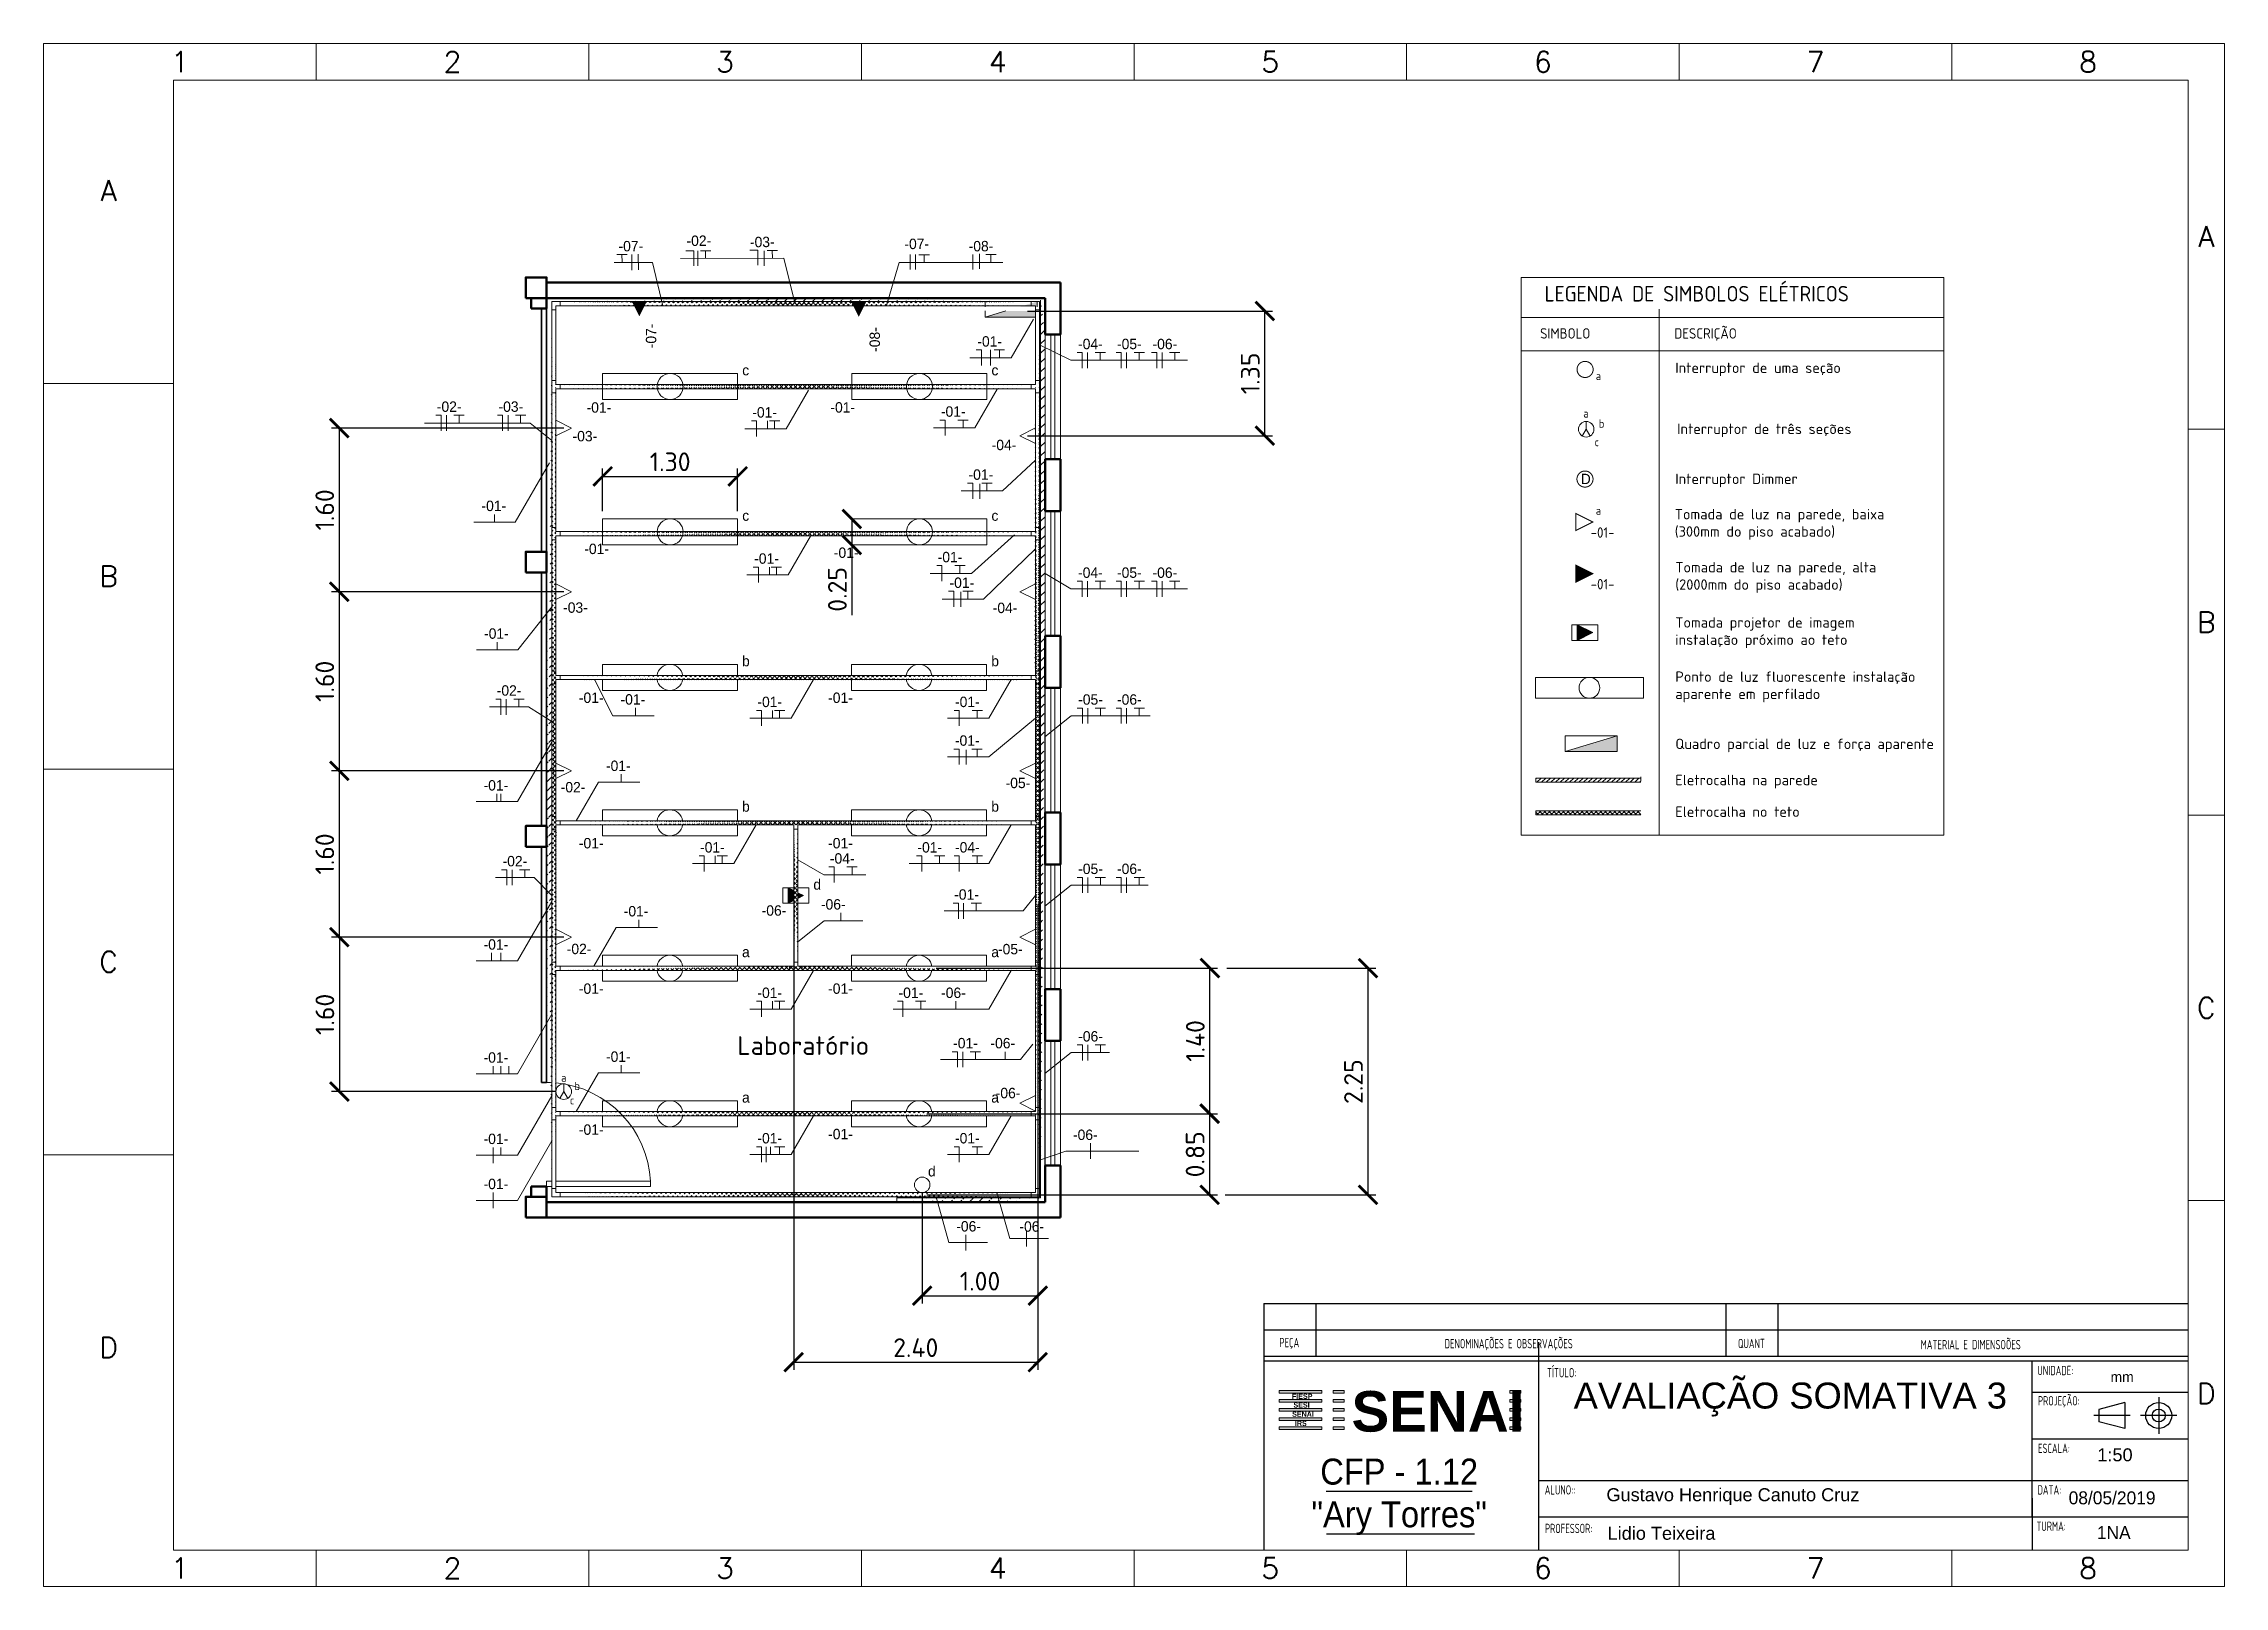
# Model space of a CAD drawing. Header units: metres. Extents: x 27.1 to 72, y 1.1 to 15.9.
# Drawn here: x 51.02 to 72.02, y 1.07 to 15.92 of the extents above; entities that cross this region are included whole.
import ezdxf
from ezdxf.enums import TextEntityAlignment as Align

# ---------------------------------------------------------------- set-up
doc = ezdxf.new("R2010")
doc.units = ezdxf.units.M
doc.header["$LTSCALE"] = 0.5
doc.header["$PDMODE"] = 34
doc.linetypes.add('CENTER', pattern=[2.71, 2.2, -0.22, 0.07, -0.22])
for name, color, linetype in [('018', 4, 'Continuous'), ('025', 3, 'Continuous'), ('050', 7, 'Continuous'), ('LCENTRO', 1, 'CENTER')]:
    doc.layers.add(name, color=color, linetype=linetype)
for name, color, linetype, lineweight in [('018_Cotas', 1, 'Continuous', 18), ('018_Eletrocalha', 94, 'Continuous', 18), ('018_Portas_e_Janelas', 244, 'Continuous', 18), ('018_Simbologia', 3, 'Continuous', 18), ('035_Divisória', 5, 'Continuous', 35), ('035_Textos', 5, 'Continuous', 35), ('050_Alvenaria', 7, 'Continuous', 50), ('Cota', 3, 'Continuous', 13), ('Legenda', 1, 'Continuous', 18), ('Texto', 40, 'Continuous', 18)]:
    doc.layers.add(name, color=color, linetype=linetype, lineweight=lineweight)
doc.styles.add('ARIAL-VARIAVEL', font='arial.ttf', dxfattribs={"height": 10})
doc.styles.add('DT', font='isocpeur.ttf')
doc.styles.add('ISO-CP--18', font='isocp.shx', dxfattribs={"width": 0.75, "height": 1.8})
doc.styles.add('N_CIRCUITO', font='isocp.shx', dxfattribs={"height": 0.125})
doc.styles.add('ROMANS', font='romans', dxfattribs={"height": 2.5})
doc.dimstyles.new('DTA', dxfattribs={"dimscale": 0, "dimtxt": 0.18, "dimasz": 0.18, "dimexe": 0.075, "dimexo": 0.075, "dimgap": 0.05, "dimtad": 1, "dimzin": 1, "dimdsep": 46, "dimtxsty": 'DT', "dimblk": 'ARCHTICK', "dimcen": 0, "dimadec": 0, "dimazin": 0, "dimtm": 1e-09, "dimtfac": 0.7, "dimtmove": 0, "dimatfit": 3, "dimldrblk": 'ARCHTICK', "dimfxl": 1, "dimtolj": 1, "dimarcsym": 0})
pattern_1 = [(0, (50.212, 2.841), (0, 6.985), [5.08, -1.905]), (90, (50.212, 2.841), (-6.985, 4e-16), [5.08, -1.905])]

msp = doc.modelspace()

# ---------------------------------------------------------------- texts
at = {"layer": '018', "color": 7, "style": 'ISO-CP--18', "width": 0.75}
for s, p in [('PEÇA', (63.018, 3.406)), ('DENOMINAÇÕES E OBSERVAÇÕES', (65.13, 3.406)), ('QUANT', (67.468, 3.406)), ('MATERIAL E DIMENSOÕES', (69.58, 3.406)), ('TÍTULO:', (65.641, 3.14)), ('UNIDADE:', (70.395, 3.146)), ('PROJEÇÃO:', (70.428, 2.856)), ('ESCALA:', (70.381, 2.397)), ('ALUNO::', (65.625, 1.997)), ('DATA:', (70.337, 1.997)), ('TURMA:', (70.354, 1.647)), ('PROFESSOR:', (65.708, 1.626))]:
    msp.add_text(s, height=0.09, dxfattribs=at).set_placement(p, align=Align.MIDDLE)
at = {"layer": '018_Simbologia', "style": 'N_CIRCUITO'}
for s, height, p in [('LEGENDA DE SIMBOLOS ELÉTRICOS', 0.15, (66.941, 13.511)), ('SIMBOLO', 0.1, (65.675, 13.129)), ('DESCRIÇÃO', 0.1, (67.026, 13.129)), ('a', 0.08, (65.995, 12.719)), ('a', 0.08, (65.874, 12.359)), ('b', 0.08, (66.025, 12.261)), ('c', 0.08, (65.979, 12.083)), ('a', 0.08, (65.995, 11.423)), ('-01-', 0.1, (66.035, 11.212)), ('-01-', 0.1, (66.035, 10.715)), ('a', 0.08, (56.031, 5.966)), ('b', 0.08, (56.161, 5.885)), ('c', 0.08, (56.111, 5.748))]:
    msp.add_text(s, height=height, dxfattribs=at).set_placement(p, align=Align.MIDDLE_CENTER)
at = {"layer": '018_Simbologia'}
msp.add_text('D', height=0.1, dxfattribs=at).set_placement((65.873, 11.728), align=Align.MIDDLE_CENTER)
at = {"layer": '018_Simbologia', "char_height": 0.1, "attachment_point": 1}
for s, insert, rotation in [('-02-', (57.213, 14.07), 0.4902), ('-07-', (56.558, 14.018), 0.4902), ('-03-', (57.824, 14.058), 0.4902), ('-07-', (59.311, 14.04), 0.4902), ('-08-', (59.93, 14.018), 0.4902), ('-07-', (56.822, 12.986), 90), ('-08-', (58.976, 12.951), 90)]:
    msp.add_mtext_dynamic_manual_height_columns(s, width=0.31923, gutter_width=1, heights=[0], dxfattribs=dict(at, insert=insert, rotation=rotation))
for s, insert in [('-01-', (60.014, 13.102)), ('-04-', (60.984, 13.077)), ('-05-', (61.359, 13.077)), ('-06-', (61.701, 13.077)), ('c', (57.75, 12.825)), ('c', (60.15, 12.825)), ('-02-', (54.809, 12.474)), ('-03-', (55.403, 12.474)), ('-01-', (56.251, 12.466)), ('-01-', (57.847, 12.419)), ('-01-', (58.599, 12.467)), ('-01-', (59.663, 12.427)), ('-03-', (56.116, 12.19)), ('-04-', (60.152, 12.105)), ('-01-', (59.929, 11.82)), ('-01-', (55.239, 11.519)), ('c', (57.75, 11.425)), ('c', (60.15, 11.425)), ('-01-', (56.229, 11.105)), ('-01-', (57.865, 11.012)), ('-01-', (58.632, 11.068)), ('-01-', (59.632, 11.026)), ('-01-', (59.746, 10.779)), ('-04-', (60.984, 10.876)), ('-05-', (61.359, 10.876)), ('-06-', (61.701, 10.876)), ('-03-', (56.025, 10.54)), ('-04-', (60.162, 10.537)), ('-01-', (55.264, 10.29)), ('b', (57.748, 10.025)), ('b', (60.148, 10.025)), ('-02-', (55.386, 9.742)), ('-01-', (56.177, 9.672)), ('-01-', (58.577, 9.672)), ('-01-', (56.578, 9.656)), ('-01-', (57.896, 9.632)), ('-01-', (59.799, 9.632)), ('-05-', (60.985, 9.655)), ('-06-', (61.359, 9.655)), ('-01-', (59.798, 9.26)), ('-01-', (55.259, 8.829)), ('-01-', (56.438, 9.017)), ('-05-', (60.286, 8.852)), ('-02-', (56.002, 8.811)), ('b', (57.748, 8.625)), ('b', (60.148, 8.625)), ('-01-', (56.177, 8.272)), ('-01-', (57.344, 8.232)), ('-01-', (58.577, 8.272)), ('-01-', (59.437, 8.232)), ('-04-', (59.799, 8.232)), ('-02-', (55.442, 8.099)), ('-04-', (58.594, 8.125)), ('-05-', (60.985, 8.025)), ('-06-', (61.359, 8.025)), ('d', (58.435, 7.875)), ('-01-', (59.791, 7.778)), ('-01-', (56.609, 7.617)), ('-06-', (57.937, 7.624)), ('-06-', (58.508, 7.683)), ('-01-', (55.259, 7.297)), ('-02-', (56.06, 7.254)), ('a', (57.748, 7.225)), ('a', (60.148, 7.225)), ('-05-', (60.213, 7.252)), ('-01-', (56.177, 6.872)), ('-01-', (57.896, 6.832)), ('-01-', (58.577, 6.872)), ('-01-', (59.255, 6.832)), ('-06-', (59.665, 6.832)), ('-01-', (59.781, 6.347)), ('-06-', (60.14, 6.347)), ('-06-', (60.985, 6.413)), ('-01-', (55.259, 6.209)), ('-01-', (56.438, 6.217)), ('a', (57.748, 5.825)), ('a', (60.148, 5.825)), ('-06-', (60.191, 5.867)), ('-01-', (56.177, 5.515)), ('-01-', (58.577, 5.472)), ('-06-', (60.935, 5.465)), ('-01-', (55.259, 5.426)), ('-01-', (57.896, 5.432)), ('-01-', (59.799, 5.432)), ('d', (59.539, 5.114)), ('-01-', (55.259, 4.992)), ('-06-', (59.811, 4.584)), ('-06-', (60.419, 4.582))]:
    msp.add_mtext_dynamic_manual_height_columns(s, width=0.31923, gutter_width=1, heights=[0], dxfattribs=dict(at, insert=insert))
at = {"layer": '018_Simbologia', "char_height": 0.1, "attachment_point": 1, "style": 'DT'}
for s, width, insert in [('Interruptor de uma seção', 2.47495, (66.735, 12.848)), ('Interruptor de três seções', 2.47495, (66.753, 12.26)), ('Interruptor Dimmer', 2.47495, (66.735, 11.779)), ('Tomada de luz na parede, baixa (300mm do piso acabado)', 2.47495, (66.73, 11.439)), ('Tomada de luz na parede, alta\\P(2000mm do piso acabado)', 2.47495, (66.735, 10.928)), ('Tomada projetor de imagem\\Pinstalação próximo ao teto', 2.47495, (66.735, 10.397)), ('Ponto de luz fluorescente instalação\\Paparente em perfilado', 2.47495, (66.735, 9.875)), ('Quadro parcial de luz e força aparente ', 2.47495, (66.735, 9.228)), ('Eletrocalha na parede ', 2.44989, (66.735, 8.88)), ('Eletrocalha no teto ', 2.47495, (66.735, 8.575))]:
    msp.add_mtext_dynamic_manual_height_columns(s, width=width, gutter_width=0.9, heights=[0], dxfattribs=dict(at, insert=insert))
at = {"layer": '025', "color": 7, "style": 'ARIAL-VARIAVEL', "width": 0.9}
for s, p in [('CFP - 1.12', (64.076, 2.298)), ('"Ary Torres"', (64.076, 1.887))]:
    msp.add_text(s, height=0.25, dxfattribs=at).set_placement(p, align=Align.TOP_CENTER)
at = {"layer": '035_Textos', "insert": (57.702, 6.364), "char_height": 0.18, "attachment_point": 1, "style": 'DT'}
msp.add_mtext_dynamic_manual_height_columns('Laboratório', width=3.58845, gutter_width=0.9, heights=[0], dxfattribs=at)
at = {"layer": 'Cota', "color": 7, "insert": (63.617, 2.948), "char_height": 0.39, "attachment_point": 1}
msp.add_mtext_dynamic_manual_height_columns('{\\fArial|b1|i0|c0|p34;SENAI}', width=2.84575, gutter_width=0.625, heights=[0], dxfattribs=at)
at = {"layer": 'Cota', "color": 7, "insert": (71.038, 3.084), "char_height": 0.1, "attachment_point": 5}
msp.add_mtext('mm', dxfattribs=at)
at = {"layer": 'Cota', "color": 7, "char_height": 0.05, "width": 0.64874, "attachment_point": 1}
for s, insert in [('{\\fTechnicBold|b1|i0|c2|p2;FIESP}', (63.043, 2.923)), ('{\\fTechnicBold|b1|i0|c2|p2;SENAI}', (63.045, 2.751)), ('{\\fTechnicBold|b1|i0|c2|p2;SESI}', (63.058, 2.839)), ('{\\fTechnicBold|b1|i0|c2|p2;IRS}', (63.072, 2.662))]:
    msp.add_mtext(s, dxfattribs=dict(at, insert=insert))
at = {"layer": 'Legenda', "color": 7, "style": 'ROMANS'}
for s, p in [('1', (52.335, 15.743)), ('3', (57.585, 15.743)), ('4', (60.21, 15.743)), ('6', (65.46, 15.743)), ('7', (68.085, 15.743)), ('8', (70.71, 15.743)), ('A', (51.648, 14.504)), ('A', (71.848, 14.062)), ('B', (51.648, 10.792)), ('B', (71.848, 10.349)), ('C', (51.648, 7.079)), ('C', (71.848, 6.637)), ('D', (51.648, 3.367)), ('D', (71.848, 2.924)), ('1', (52.335, 1.243)), ('3', (57.585, 1.243)), ('4', (60.21, 1.243)), ('6', (65.46, 1.243)), ('7', (68.085, 1.243)), ('8', (70.71, 1.243))]:
    msp.add_text(s, height=0.2, dxfattribs=at).set_placement(p, align=Align.MIDDLE_CENTER)
at = {"layer": 'Texto', "color": 7, "style": 'ROMANS'}
for s, p in [('2', (54.96, 15.743)), ('5', (62.835, 15.743)), ('2', (54.96, 1.243)), ('5', (62.835, 1.243))]:
    msp.add_text(s, height=0.2, dxfattribs=at).set_placement(p, align=Align.MIDDLE_CENTER)
at = {"layer": 'Texto', "attachment_point": 1}
for s, width, insert, char_height in [('\\pxqc;{\\fArial|b0|i0|c0|p34;AVALIAÇÃO SOMATIVA 3}', 4.53188, (65.577, 3.03), 0.25), ('{\\fArial|b0|i0|c0|p34;1:50}', 0.37127, (70.799, 2.397), 0.125), ('{\\fArial|b0|i0|c0|p34;Gustavo Henrique Canuto Cruz}', 4.08969, (66.072, 2.013), 0.125), ('08/05/2019', 0.32777, (70.523, 1.983), 0.125), ('\\pxql;{\\fArial|b0|i0|c0|p34;Lidio Teixeira}', 4.08969, (66.083, 1.642), 0.125), ('1NA', 0.32777, (70.795, 1.648), 0.125)]:
    msp.add_mtext_dynamic_manual_height_columns(s, width=width, gutter_width=0.625, heights=[0], dxfattribs=dict(at, insert=insert, char_height=char_height))

# ---------------------------------------------------------------- blocks, each defined once
blk = doc.blocks.new('_ArchTick')
at = {"color": 0, "linetype": 'ByBlock', "const_width": 0.15}
blk.add_lwpolyline([(-0.5, -0.5), (0.5, 0.5)], dxfattribs=at)
blk = doc.blocks.new('*D18')
at = {"layer": '018_Cotas', "color": 0, "lineweight": -2, "transparency": 16777216}
for p, q in [((56.031, 12.218), (53.795, 12.218)), ((53.87, 12.218), (53.87, 10.643)), ((56.031, 10.643), (53.795, 10.643))]:
    blk.add_line(p, q, dxfattribs=at)
at = {"layer": 'Defpoints', "color": 0, "transparency": 16777216}
for p in [(56.106, 12.218), (53.87, 10.643), (56.106, 10.643)]:
    blk.add_point(p, dxfattribs=at)
at = {"layer": '018_Cotas', "color": 0, "lineweight": -2, "transparency": 16777216, "xscale": 0.18, "yscale": 0.18, "zscale": 0.18}
for p, rotation in [((53.87, 12.218), 90), ((53.87, 10.643), 270)]:
    blk.add_blockref('_ArchTick', p, dxfattribs=dict(at, rotation=rotation))
at = {"layer": '018_Cotas', "color": 0, "transparency": 16777216, "insert": (53.73, 11.43), "char_height": 0.18, "attachment_point": 5, "rotation": 90, "style": 'DT'}
blk.add_mtext('\\A1;1.60', dxfattribs=at)
blk = doc.blocks.new('*D19')
at = {"layer": '018_Cotas', "color": 0, "lineweight": -2, "transparency": 16777216}
for p, q in [((56.031, 10.643), (53.795, 10.643)), ((53.87, 10.643), (53.87, 8.918)), ((56.031, 8.918), (53.795, 8.918))]:
    blk.add_line(p, q, dxfattribs=at)
at = {"layer": 'Defpoints', "color": 0, "transparency": 16777216}
for p in [(56.106, 10.643), (53.87, 8.918), (56.106, 8.918)]:
    blk.add_point(p, dxfattribs=at)
at = {"layer": '018_Cotas', "color": 0, "lineweight": -2, "transparency": 16777216, "xscale": 0.18, "yscale": 0.18, "zscale": 0.18}
for p, rotation in [((53.87, 10.643), 90), ((53.87, 8.918), 270)]:
    blk.add_blockref('_ArchTick', p, dxfattribs=dict(at, rotation=rotation))
at = {"layer": '018_Cotas', "color": 0, "transparency": 16777216, "insert": (53.73, 9.78), "char_height": 0.18, "attachment_point": 5, "rotation": 90, "style": 'DT'}
blk.add_mtext('\\A1;1.60', dxfattribs=at)
blk = doc.blocks.new('*D20')
at = {"layer": '018_Cotas', "color": 0, "lineweight": -2, "transparency": 16777216}
for p, q in [((56.031, 8.918), (53.795, 8.918)), ((53.87, 8.918), (53.87, 7.318)), ((56.031, 7.318), (53.795, 7.318))]:
    blk.add_line(p, q, dxfattribs=at)
at = {"layer": 'Defpoints', "color": 0, "transparency": 16777216}
for p in [(56.106, 8.918), (53.87, 7.318), (56.106, 7.318)]:
    blk.add_point(p, dxfattribs=at)
at = {"layer": '018_Cotas', "color": 0, "lineweight": -2, "transparency": 16777216, "xscale": 0.18, "yscale": 0.18, "zscale": 0.18}
for p, rotation in [((53.87, 8.918), 90), ((53.87, 7.318), 270)]:
    blk.add_blockref('_ArchTick', p, dxfattribs=dict(at, rotation=rotation))
at = {"layer": '018_Cotas', "color": 0, "transparency": 16777216, "insert": (53.73, 8.118), "char_height": 0.18, "attachment_point": 5, "rotation": 90, "style": 'DT'}
blk.add_mtext('\\A1;1.60', dxfattribs=at)
blk = doc.blocks.new('*D21')
at = {"layer": '018_Cotas', "color": 0, "lineweight": -2, "transparency": 16777216}
for p, q in [((56.031, 7.318), (53.796, 7.318)), ((53.871, 7.318), (53.871, 5.831)), ((55.956, 5.831), (53.796, 5.831))]:
    blk.add_line(p, q, dxfattribs=at)
at = {"layer": 'Defpoints', "color": 0, "transparency": 16777216}
for p in [(56.106, 7.318), (53.871, 5.831), (56.031, 5.831)]:
    blk.add_point(p, dxfattribs=at)
at = {"layer": '018_Cotas', "color": 0, "lineweight": -2, "transparency": 16777216, "xscale": 0.18, "yscale": 0.18, "zscale": 0.18}
for p, rotation in [((53.871, 7.318), 90), ((53.871, 5.831), 270)]:
    blk.add_blockref('_ArchTick', p, dxfattribs=dict(at, rotation=rotation))
at = {"layer": '018_Cotas', "color": 0, "transparency": 16777216, "insert": (53.731, 6.574), "char_height": 0.18, "attachment_point": 5, "rotation": 90, "style": 'DT'}
blk.add_mtext('\\A1;1.60', dxfattribs=at)
blk = doc.blocks.new('*D22')
at = {"layer": '018_Cotas', "color": 0, "lineweight": -2, "transparency": 16777216}
for p, q in [((59.528, 5.618), (62.326, 5.618)), ((62.251, 5.618), (62.251, 4.837)), ((59.528, 4.837), (62.326, 4.837))]:
    blk.add_line(p, q, dxfattribs=at)
at = {"layer": 'Defpoints', "color": 0, "transparency": 16777216}
for p in [(59.453, 5.618), (59.453, 4.837), (62.251, 4.837)]:
    blk.add_point(p, dxfattribs=at)
at = {"layer": '018_Cotas', "color": 0, "lineweight": -2, "transparency": 16777216, "xscale": 0.18, "yscale": 0.18, "zscale": 0.18}
for p, rotation in [((62.251, 5.618), 90), ((62.251, 4.837), 270)]:
    blk.add_blockref('_ArchTick', p, dxfattribs=dict(at, rotation=rotation))
at = {"layer": '018_Cotas', "color": 0, "transparency": 16777216, "insert": (62.111, 5.227), "char_height": 0.18, "attachment_point": 5, "rotation": 90, "style": 'DT'}
blk.add_mtext('\\A1;0.85', dxfattribs=at)
blk = doc.blocks.new('*D23')
at = {"layer": '018_Cotas', "color": 0, "lineweight": -2, "transparency": 16777216}
for p, q in [((62.416, 7.018), (63.851, 7.018)), ((63.776, 4.837), (63.776, 7.018)), ((62.401, 4.837), (63.851, 4.837))]:
    blk.add_line(p, q, dxfattribs=at)
at = {"layer": 'Defpoints', "color": 0, "transparency": 16777216}
for p in [(62.341, 7.018), (63.776, 7.018), (62.326, 4.837)]:
    blk.add_point(p, dxfattribs=at)
at = {"layer": '018_Cotas', "color": 0, "lineweight": -2, "transparency": 16777216, "xscale": 0.18, "yscale": 0.18, "zscale": 0.18}
for p, rotation in [((63.776, 7.018), 90), ((63.776, 4.837), 270)]:
    blk.add_blockref('_ArchTick', p, dxfattribs=dict(at, rotation=rotation))
at = {"layer": '018_Cotas', "color": 0, "transparency": 16777216, "insert": (63.636, 5.927), "char_height": 0.18, "attachment_point": 5, "rotation": 90, "style": 'DT'}
blk.add_mtext('\\A1;2.25', dxfattribs=at)
blk = doc.blocks.new('*D24')
at = {"layer": '018_Cotas', "color": 0, "lineweight": -2, "transparency": 16777216}
for p, q in [((58.246, 7.663), (58.246, 3.151)), ((60.596, 7.633), (60.596, 3.151)), ((58.246, 3.226), (60.596, 3.226))]:
    blk.add_line(p, q, dxfattribs=at)
at = {"layer": 'Defpoints', "color": 0, "transparency": 16777216}
for p in [(58.246, 7.738), (60.596, 7.708), (60.596, 3.226)]:
    blk.add_point(p, dxfattribs=at)
at = {"layer": '018_Cotas', "color": 0, "lineweight": -2, "transparency": 16777216, "xscale": 0.18, "yscale": 0.18, "zscale": 0.18, "rotation": 180}
blk.add_blockref('_ArchTick', (58.246, 3.226), dxfattribs=at)
at = {"layer": '018_Cotas', "color": 0, "lineweight": -2, "transparency": 16777216, "xscale": 0.18, "yscale": 0.18, "zscale": 0.18}
blk.add_blockref('_ArchTick', (60.596, 3.226), dxfattribs=at)
at = {"layer": '018_Cotas', "color": 0, "transparency": 16777216, "insert": (59.421, 3.366), "char_height": 0.18, "attachment_point": 5, "style": 'DT'}
blk.add_mtext('\\A1;2.40', dxfattribs=at)
blk = doc.blocks.new('*D25')
at = {"layer": '018_Cotas', "color": 0, "lineweight": -2, "transparency": 16777216}
for p, q in [((59.483, 4.858), (59.483, 3.791)), ((60.596, 4.858), (60.596, 3.791)), ((59.483, 3.866), (60.596, 3.866))]:
    blk.add_line(p, q, dxfattribs=at)
at = {"layer": 'Defpoints', "color": 0, "transparency": 16777216}
for p in [(59.483, 4.933), (60.596, 4.933), (60.596, 3.866)]:
    blk.add_point(p, dxfattribs=at)
at = {"layer": '018_Cotas', "color": 0, "lineweight": -2, "transparency": 16777216, "xscale": 0.18, "yscale": 0.18, "zscale": 0.18, "rotation": 180}
blk.add_blockref('_ArchTick', (59.483, 3.866), dxfattribs=at)
at = {"layer": '018_Cotas', "color": 0, "lineweight": -2, "transparency": 16777216, "xscale": 0.18, "yscale": 0.18, "zscale": 0.18}
blk.add_blockref('_ArchTick', (60.596, 3.866), dxfattribs=at)
at = {"layer": '018_Cotas', "color": 0, "transparency": 16777216, "insert": (60.04, 4.006), "char_height": 0.18, "attachment_point": 5, "style": 'DT'}
blk.add_mtext('\\A1;1.00', dxfattribs=at)
blk = doc.blocks.new('*D26')
at = {"layer": '018_Cotas', "color": 0, "lineweight": -2, "transparency": 16777216}
for p, q in [((59.618, 7.019), (62.328, 7.019)), ((62.253, 5.618), (62.253, 7.019)), ((61.002, 5.618), (62.328, 5.618))]:
    blk.add_line(p, q, dxfattribs=at)
at = {"layer": 'Defpoints', "color": 0, "transparency": 16777216}
for p in [(59.543, 7.019), (62.253, 7.019), (60.927, 5.618)]:
    blk.add_point(p, dxfattribs=at)
at = {"layer": '018_Cotas', "color": 0, "lineweight": -2, "transparency": 16777216, "xscale": 0.18, "yscale": 0.18, "zscale": 0.18}
for p, rotation in [((62.253, 7.019), 90), ((62.253, 5.618), 270)]:
    blk.add_blockref('_ArchTick', p, dxfattribs=dict(at, rotation=rotation))
at = {"layer": '018_Cotas', "color": 0, "transparency": 16777216, "insert": (62.113, 6.318), "char_height": 0.18, "attachment_point": 5, "rotation": 90, "style": 'DT'}
blk.add_mtext('\\A1;1.40', dxfattribs=at)
blk = doc.blocks.new('*D27')
at = {"layer": '018_Cotas', "color": 0, "lineweight": -2, "transparency": 16777216}
for p, q in [((60.498, 13.344), (62.857, 13.344)), ((62.782, 12.144), (62.782, 13.344)), ((60.498, 12.144), (62.857, 12.144))]:
    blk.add_line(p, q, dxfattribs=at)
at = {"layer": 'Defpoints', "color": 0, "transparency": 16777216}
for p in [(60.423, 13.344), (62.782, 13.344), (60.423, 12.144)]:
    blk.add_point(p, dxfattribs=at)
at = {"layer": '018_Cotas', "color": 0, "lineweight": -2, "transparency": 16777216, "xscale": 0.18, "yscale": 0.18, "zscale": 0.18}
for p, rotation in [((62.782, 13.344), 90), ((62.782, 12.144), 270)]:
    blk.add_blockref('_ArchTick', p, dxfattribs=dict(at, rotation=rotation))
at = {"layer": '018_Cotas', "color": 0, "transparency": 16777216, "insert": (62.642, 12.744), "char_height": 0.18, "attachment_point": 5, "rotation": 90, "style": 'DT'}
blk.add_mtext('\\A1;1.35', dxfattribs=at)
blk = doc.blocks.new('*D28')
at = {"layer": '018_Cotas', "color": 0, "lineweight": -2, "transparency": 16777216}
for p, q in [((56.406, 11.418), (56.406, 11.828)), ((57.706, 11.418), (57.706, 11.828)), ((56.406, 11.753), (57.706, 11.753))]:
    blk.add_line(p, q, dxfattribs=at)
at = {"layer": 'Defpoints', "color": 0, "transparency": 16777216}
for p in [(57.706, 11.753), (56.406, 11.343), (57.706, 11.343)]:
    blk.add_point(p, dxfattribs=at)
at = {"layer": '018_Cotas', "color": 0, "lineweight": -2, "transparency": 16777216, "xscale": 0.18, "yscale": 0.18, "zscale": 0.18, "rotation": 180}
blk.add_blockref('_ArchTick', (56.406, 11.753), dxfattribs=at)
at = {"layer": '018_Cotas', "color": 0, "lineweight": -2, "transparency": 16777216, "xscale": 0.18, "yscale": 0.18, "zscale": 0.18}
blk.add_blockref('_ArchTick', (57.706, 11.753), dxfattribs=at)
at = {"layer": '018_Cotas', "color": 0, "transparency": 16777216, "insert": (57.056, 11.893), "char_height": 0.18, "attachment_point": 5, "style": 'DT'}
blk.add_mtext('\\A1;1.30', dxfattribs=at)
blk = doc.blocks.new('*D29')
at = {"layer": '018_Cotas', "color": 0, "lineweight": -2, "transparency": 16777216}
for p, q in [((58.806, 11.343), (58.806, 11.093)), ((58.806, 11.093), (58.806, 10.417))]:
    blk.add_line(p, q, dxfattribs=at)
at = {"layer": 'Defpoints', "color": 0, "transparency": 16777216}
for p in [(58.806, 11.343), (58.806, 11.093), (58.806, 11.093)]:
    blk.add_point(p, dxfattribs=at)
at = {"layer": '018_Cotas', "color": 0, "lineweight": -2, "transparency": 16777216, "xscale": 0.18, "yscale": 0.18, "zscale": 0.18}
for p, rotation in [((58.806, 11.343), 90), ((58.806, 11.093), 270)]:
    blk.add_blockref('_ArchTick', p, dxfattribs=dict(at, rotation=rotation))
at = {"layer": '018_Cotas', "color": 0, "transparency": 16777216, "insert": (58.666, 10.665), "char_height": 0.18, "attachment_point": 5, "rotation": 90, "style": 'DT'}
blk.add_mtext('\\A1;0.25', dxfattribs=at)

# ---------------------------------------------------------------- dimensions: what is measured, and where the dimension line sits
at = {"layer": '018_Cotas'}
for base, p1, p2, text, picture, middle in [((62.782, 13.344), (60.423, 12.144), (60.423, 13.344), '1.35', '*D27', (62.642, 12.744)), ((53.87, 10.643), (56.106, 12.218), (56.106, 10.643), '1.60', '*D18', (53.73, 11.43)), ((53.87, 8.918), (56.106, 10.643), (56.106, 8.918), '1.60', '*D19', (53.73, 9.78)), ((53.871, 5.831), (56.106, 7.318), (56.031, 5.831), '1.60', '*D21', (53.731, 6.574)), ((63.776, 7.018), (62.326, 4.837), (62.341, 7.018), '2.25', '*D23', (63.636, 5.927)), ((62.251, 4.837), (59.453, 5.618), (59.453, 4.837), '0.85', '*D22', (62.111, 5.227))]:
    dim = msp.add_linear_dim(base=base, p1=p1, p2=p2, angle=90, text=text, dimstyle='DTA', override={"dimscale": 1}, dxfattribs=at)
    dim.commit()
    dim.dimension.update_dxf_attribs({"geometry": picture, "text_midpoint": middle})
dim = msp.add_linear_dim(base=(57.706, 11.753), p1=(56.406, 11.343), p2=(57.706, 11.343), dimstyle='DTA', override={"dimscale": 1}, dxfattribs=at)
dim.commit()
dim.dimension.update_dxf_attribs({"geometry": '*D28', "text_midpoint": (57.056, 11.893)})
for base, p1, p2, picture, middle in [((58.806, 11.093), (58.806, 11.343), (58.806, 11.093), '*D29', (58.666, 10.665)), ((53.87, 7.318), (56.106, 8.918), (56.106, 7.318), '*D20', (53.73, 8.118)), ((62.253, 7.019), (60.927, 5.618), (59.543, 7.019), '*D26', (62.113, 6.318))]:
    dim = msp.add_linear_dim(base=base, p1=p1, p2=p2, angle=90, dimstyle='DTA', override={"dimscale": 1}, dxfattribs=at)
    dim.commit()
    dim.dimension.update_dxf_attribs({"geometry": picture, "text_midpoint": middle})
for base, p1, p2, text, picture, middle in [((60.596, 3.226), (58.246, 7.738), (60.596, 7.708), '2.40', '*D24', (59.421, 3.366)), ((60.596, 3.866), (59.483, 4.933), (60.596, 4.933), '1.00', '*D25', (60.04, 4.006))]:
    dim = msp.add_linear_dim(base=base, p1=p1, p2=p2, text=text, dimstyle='DTA', override={"dimscale": 1}, dxfattribs=at)
    dim.commit()
    dim.dimension.update_dxf_attribs({"geometry": picture, "text_midpoint": middle})

# ---------------------------------------------------------------- hatches: boundary and pattern name
at = {"layer": '018_Cotas'}
h = msp.add_hatch(dxfattribs=at)
h.set_pattern_fill('ANSI31', color=3, scale=0.02)
edge = h.paths.add_edge_path()
edge.add_line((55.916, 13.435), (60.589, 13.435))
edge.add_line((55.866, 13.468), (60.666, 13.468))
h = msp.add_hatch(dxfattribs=at)
h.set_pattern_fill('ANSI31', color=3, scale=0.02)
edge = h.paths.add_edge_path()
edge.add_line((60.623, 13.45), (60.623, 4.808))
edge.add_line((60.663, 10.168), (60.663, 4.768))
edge.add_line((60.666, 11.418), (60.666, 10.218))
edge.add_line((60.666, 13.118), (60.666, 11.918))
edge.add_line((60.666, 13.468), (60.666, 13.118))
h = msp.add_hatch(dxfattribs=at)
h.set_pattern_fill('ANSI31', color=3, scale=0.02)
edge = h.paths.add_edge_path()
edge.add_line((55.866, 13.368), (55.866, 11.028))
edge.add_line((55.916, 4.818), (55.916, 13.355))
edge.add_line((55.866, 5.918), (55.866, 10.168))
h = msp.add_hatch(dxfattribs=at)
h.set_pattern_fill('ANSI37', color=3, scale=0.01)
h.set_pattern_definition([(45, (0, 0.027033), (-0.02245064, 0.02245064), []), (135, (0, 0.027033), (-0.02245064, -0.02245064), [])])
edge = h.paths.add_edge_path()
edge.add_line((55.916, 4.898), (55.916, 13.382))
edge.add_line((55.956, 4.898), (55.956, 5.534))
edge.add_line((55.956, 5.706), (55.956, 6.958))
edge.add_line((55.956, 7.105), (55.96, 8.329))
edge.add_line((55.956, 8.505), (55.956, 9.745))
edge.add_line((55.956, 9.904), (55.956, 11.142))
edge.add_line((55.956, 11.262), (55.956, 12.538))
edge.add_line((55.956, 12.703), (55.956, 13.382))
h = msp.add_hatch(dxfattribs=at)
h.set_pattern_fill('ANSI37', color=3, scale=0.01)
h.set_pattern_definition([(45, (0.063, -0.00097), (-0.02245064, 0.02245064), []), (135, (0.063, -0.00097), (-0.02245064, -0.02245064), [])])
edge = h.paths.add_edge_path()
edge.add_line((56.019, 13.394), (60.533, 13.394))
edge.add_line((55.979, 13.434), (60.533, 13.434))
h = msp.add_hatch(dxfattribs=at)
h.set_pattern_fill('ANSI37', color=3, scale=0.01)
h.set_pattern_definition([(45, (0, -0.008826), (-0.02245064, 0.02245064), []), (135, (0, -0.008826), (-0.02245064, -0.02245064), [])])
edge = h.paths.add_edge_path()
edge.add_line((60.613, 13.355), (60.613, 4.898))
edge.add_line((60.573, 12.709), (60.573, 13.346))
edge.add_line((60.573, 11.283), (60.573, 12.547))
edge.add_line((60.568, 9.877), (60.573, 11.109))
edge.add_line((60.573, 8.513), (60.573, 9.719))
edge.add_line((60.573, 8.323), (60.573, 7.103))
edge.add_line((60.573, 6.929), (60.573, 5.718))
edge.add_line((60.573, 5.549), (60.573, 4.898))
h = msp.add_hatch(dxfattribs=at)
h.set_pattern_fill('ANSI37', color=3, scale=0.01)
h.set_pattern_definition([(45, (0.02561, -0.000595), (-0.02245064, 0.02245064), []), (135, (0.02561, -0.000595), (-0.02245064, -0.02245064), [])])
edge = h.paths.add_edge_path()
edge.add_line((60.533, 12.596), (55.981, 12.596))
edge.add_line((60.533, 12.636), (55.981, 12.636))
h = msp.add_hatch(dxfattribs=at)
h.set_pattern_fill('ANSI37', color=3, scale=0.01)
h.set_pattern_definition([(45, (-0.038425, -0.002954), (-0.02245064, 0.02245064), []), (135, (-0.038425, -0.002954), (-0.02245064, -0.02245064), [])])
edge = h.paths.add_edge_path()
edge.add_line((60.535, 11.179), (55.996, 11.182))
edge.add_line((60.535, 11.219), (55.996, 11.219))
h = msp.add_hatch(dxfattribs=at)
h.set_pattern_fill('ANSI37', color=3, scale=0.01)
h.set_pattern_definition([(45, (0.005158, -0.001502), (-0.02245064, 0.02245064), []), (135, (0.005158, -0.001502), (-0.02245064, -0.02245064), [])])
edge = h.paths.add_edge_path()
edge.add_line((60.495, 9.794), (55.961, 9.796))
edge.add_line((60.495, 9.834), (55.961, 9.836))
h = msp.add_hatch(dxfattribs=at)
h.set_pattern_fill('ANSI37', color=3, scale=0.01)
h.set_pattern_definition([(45, (-0.058863, 0), (-0.02245064, 0.02245064), []), (135, (-0.058863, 0), (-0.02245064, -0.02245064), [])])
edge = h.paths.add_edge_path()
edge.add_line((58.206, 8.398), (55.996, 8.398))
edge.add_line((60.514, 8.438), (55.996, 8.438))
edge.add_line((60.514, 8.398), (58.326, 8.398))
h = msp.add_hatch(dxfattribs=at)
h.set_pattern_fill('ANSI37', color=3, scale=0.01)
edge = h.paths.add_edge_path()
edge.add_line((58.286, 8.398), (58.286, 7.078))
edge.add_line((58.246, 8.398), (58.246, 7.078))
h = msp.add_hatch(dxfattribs=at)
h.set_pattern_fill('ANSI37', color=3, scale=0.01)
h.set_pattern_definition([(45, (0.0061, -0.001617), (-0.02245064, 0.02245064), []), (135, (0.0061, -0.001617), (-0.02245064, -0.02245064), [])])
edge = h.paths.add_edge_path()
edge.add_line((60.502, 6.996), (55.962, 6.996))
edge.add_line((58.206, 7.038), (55.962, 7.036))
edge.add_line((60.502, 7.036), (58.326, 7.038))
h = msp.add_hatch(dxfattribs=at)
h.set_pattern_fill('ANSI37', color=3, scale=0.01)
h.set_pattern_definition([(45, (-0.02014, -0.001342), (-0.02245064, 0.02245064), []), (135, (-0.02014, -0.001342), (-0.02245064, -0.02245064), [])])
edge = h.paths.add_edge_path()
edge.add_line((60.553, 5.596), (55.996, 5.598))
edge.add_line((60.553, 5.636), (55.996, 5.636))
h = msp.add_hatch(dxfattribs=at)
h.set_pattern_fill('ANSI37', color=3, scale=0.01)
h.set_pattern_definition([(45, (0.035634, 0), (-0.02245064, 0.02245064), []), (135, (0.035634, 0), (-0.02245064, -0.02245064), [])])
edge = h.paths.add_edge_path()
edge.add_line((60.533, 4.818), (55.951, 4.818))
edge.add_line((60.569, 4.858), (55.991, 4.858))
h = msp.add_hatch(dxfattribs=at)
h.set_pattern_fill('ANSI31', color=3, scale=0.02)
h.set_pattern_definition([(45, (3.262815, 0), (-0.04490128, 0.04490128), [])])
edge = h.paths.add_edge_path()
edge.add_line((60.663, 4.808), (59.178, 4.818))
edge.add_line((60.663, 4.768), (59.128, 4.768))
at = {"layer": '018_Simbologia'}
h = msp.add_hatch(color=256, dxfattribs=at)
h.dxf.hatch_style = 1
h.paths.add_polyline_path([(56.834, 13.442), (56.684, 13.442), (56.759, 13.292)])
h = msp.add_hatch(color=256, dxfattribs=at)
h.dxf.hatch_style = 1
h.paths.add_polyline_path([(58.947, 13.439), (58.797, 13.439), (58.872, 13.289)])
h = msp.add_hatch(color=256, dxfattribs=at)
h.dxf.hatch_style = 1
h.paths.add_polyline_path([(60.573, 13.285), (60.573, 13.345), (60.289, 13.345), (60.089, 13.285)])
h.paths.add_polyline_path([(60.422, 13.385), (60.589, 13.385), (60.589, 13.435)])
h = msp.add_hatch(color=256, dxfattribs=at)
h.dxf.hatch_style = 1
h.paths.add_polyline_path([(65.776, 10.734), (65.941, 10.816), (65.776, 10.899)])
h = msp.add_hatch(color=256, dxfattribs=at)
h.dxf.hatch_style = 1
h.paths.add_polyline_path([(65.94, 10.249), (65.79, 10.324), (65.79, 10.174)])
h = msp.add_hatch(dxfattribs=at)
h.set_pattern_fill('ANGLE', color=256)
h.set_pattern_definition(pattern_1)
h.paths.add_polyline_path([(60.058, 9.59), (60.058, 9.74), (59.692, 9.63), (59.558, 9.59)])
h.paths.add_polyline_path([(59.592, 9.411), (59.709, 9.411), (59.709, 9.561), (59.592, 9.561)], flags=9)
h = msp.add_hatch(color=256, dxfattribs=at)
h.dxf.hatch_style = 1
h.paths.add_polyline_path([(65.675, 9.104), (66.175, 9.104), (66.175, 9.254)])
h = msp.add_hatch(dxfattribs=at)
h.set_pattern_fill('ANSI31', color=256, scale=0.01)
h.set_pattern_definition([(45, (47.180743, 4.595373), (-0.02245064, 0.02245064), [])])
h.paths.add_polyline_path([(66.402, 8.848), (65.392, 8.848), (65.392, 8.808), (66.402, 8.808)])
h = msp.add_hatch(dxfattribs=at)
h.set_pattern_fill('ANSI37', color=256, scale=0.01)
h.set_pattern_definition([(45, (47.180743, 4.595373), (-0.02245064, 0.02245064), []), (135, (47.180743, 4.595373), (-0.02245064, -0.02245064), [])])
h.paths.add_polyline_path([(66.402, 8.534), (65.392, 8.534), (65.392, 8.494), (66.402, 8.494)])
h = msp.add_hatch(color=256, dxfattribs=at)
h.dxf.hatch_style = 1
h.paths.add_polyline_path([(58.286, 7.745), (58.286, 7.69), (58.341, 7.718)])
h.paths.add_polyline_path([(58.246, 7.67), (58.246, 7.765), (58.191, 7.793), (58.191, 7.643)])
h = msp.add_hatch(dxfattribs=at)
h.set_pattern_fill('ANGLE', color=256)
h.set_pattern_definition(pattern_1)
h.paths.add_polyline_path([(57.81, 7.29), (57.66, 7.365), (57.66, 7.215)])
at = {"layer": 'Cota'}
h = msp.add_hatch(color=7, dxfattribs=at)
h.paths.add_polyline_path([(63.33, 2.954), (62.922, 2.954), (62.922, 2.929), (63.33, 2.929)])
h.paths.add_polyline_path([(63.33, 2.866), (62.922, 2.866), (62.922, 2.841), (63.33, 2.841)])
h.paths.add_polyline_path([(63.33, 2.779), (62.922, 2.779), (62.922, 2.754), (63.33, 2.754)])
h.paths.add_polyline_path([(63.33, 2.691), (62.922, 2.691), (62.922, 2.666), (63.33, 2.666)])
h.paths.add_polyline_path([(63.33, 2.604), (62.922, 2.604), (62.922, 2.579), (63.33, 2.579)])
h = msp.add_hatch(color=7, dxfattribs=at)
h.paths.add_polyline_path([(63.545, 2.929), (63.545, 2.954), (63.44, 2.954), (63.44, 2.929)])
h.paths.add_polyline_path([(63.545, 2.841), (63.545, 2.866), (63.44, 2.866), (63.44, 2.841)])
h.paths.add_polyline_path([(63.545, 2.754), (63.545, 2.779), (63.44, 2.779), (63.44, 2.754)])
h.paths.add_polyline_path([(63.545, 2.666), (63.545, 2.691), (63.44, 2.691), (63.44, 2.666)])
h.paths.add_polyline_path([(63.545, 2.579), (63.545, 2.604), (63.44, 2.604), (63.44, 2.579)])
h.paths.add_polyline_path([(65.143, 2.954), (65.143, 2.929), (65.248, 2.929), (65.248, 2.954)])
h.paths.add_polyline_path([(65.143, 2.866), (65.143, 2.841), (65.248, 2.841), (65.248, 2.866)])
h.paths.add_polyline_path([(65.143, 2.779), (65.143, 2.754), (65.248, 2.754), (65.248, 2.779)])
h.paths.add_polyline_path([(65.143, 2.691), (65.143, 2.666), (65.248, 2.666), (65.248, 2.691)])
h.paths.add_polyline_path([(65.143, 2.604), (65.143, 2.579), (65.248, 2.579), (65.248, 2.604)])

# ---------------------------------------------------------------- linework, layer by layer
at = {"color": 7}
for p, q in [((63.372, 1.985), (64.779, 1.985)), ((63.375, 1.574), (64.803, 1.574))]:
    msp.add_line(p, q, dxfattribs=at)
at = {"layer": '018_Eletrocalha'}
for p, q in [((60.623, 13.45), (60.623, 4.808)), ((55.916, 13.435), (60.589, 13.435)), ((55.916, 4.818), (55.916, 13.355)), ((60.613, 13.435), (60.613, 4.898)), ((60.573, 12.636), (55.956, 12.636)), ((60.573, 12.596), (55.956, 12.596)), ((60.573, 11.222), (55.956, 11.222)), ((60.573, 11.182), (55.956, 11.182)), ((55.866, 5.918), (55.866, 10.168)), ((60.663, 10.168), (60.663, 4.768)), ((60.573, 9.837), (55.956, 9.837)), ((60.573, 9.797), (55.956, 9.797)), ((55.956, 8.478), (55.956, 9.757)), ((60.573, 8.438), (55.956, 8.438)), ((58.246, 8.398), (55.956, 8.398)), ((58.246, 8.398), (58.246, 7.078)), ((60.573, 8.398), (58.286, 8.398)), ((58.286, 8.398), (58.286, 7.078)), ((58.206, 7.038), (55.956, 7.038)), ((60.573, 6.998), (55.956, 6.998)), ((60.573, 7.038), (58.326, 7.038)), ((60.573, 5.638), (55.956, 5.638)), ((60.573, 5.598), (55.956, 5.598)), ((60.573, 5.558), (60.573, 4.898)), ((55.956, 4.898), (55.916, 4.898)), ((60.533, 4.858), (55.956, 4.858)), ((55.996, 4.858), (55.996, 4.818)), ((60.613, 4.818), (55.916, 4.818)), ((59.24, 4.768), (59.24, 4.808)), ((60.623, 4.808), (59.24, 4.808)), ((60.663, 4.768), (59.24, 4.768))]:
    msp.add_line(p, q, dxfattribs=at)
for points in [[(55.916, 13.435), (55.996, 13.435), (55.996, 13.395), (55.956, 13.395), (55.956, 13.355), (55.916, 13.355)], [(60.613, 13.435), (60.533, 13.435), (60.533, 13.395), (60.573, 13.395), (60.573, 13.355), (60.613, 13.355)], [(55.916, 12.556), (55.916, 12.676), (55.956, 12.676), (55.956, 12.636), (55.996, 12.636), (55.996, 12.596), (55.956, 12.596), (55.956, 12.556)], [(60.613, 12.556), (60.613, 12.676), (60.573, 12.676), (60.573, 12.636), (60.533, 12.636), (60.533, 12.596), (60.573, 12.596), (60.573, 12.556)], [(55.916, 11.142), (55.916, 11.262), (55.956, 11.262), (55.956, 11.222), (55.996, 11.222), (55.996, 11.182), (55.956, 11.182), (55.956, 11.142)], [(60.613, 11.142), (60.613, 11.262), (60.573, 11.262), (60.573, 11.222), (60.533, 11.222), (60.533, 11.182), (60.573, 11.182), (60.573, 11.142)], [(55.916, 9.757), (55.916, 9.877), (55.956, 9.877), (55.956, 9.837), (55.996, 9.837), (55.996, 9.797), (55.956, 9.797), (55.956, 9.757)], [(60.613, 9.757), (60.613, 9.877), (60.573, 9.877), (60.573, 9.837), (60.533, 9.837), (60.533, 9.797), (60.573, 9.797), (60.573, 9.757)], [(55.916, 8.358), (55.916, 8.478), (55.956, 8.478), (55.956, 8.438), (55.996, 8.438), (55.996, 8.398), (55.956, 8.398), (55.956, 8.358)], [(58.326, 8.438), (58.206, 8.438), (58.206, 8.398), (58.246, 8.398), (58.246, 8.358), (58.286, 8.358), (58.286, 8.398), (58.326, 8.398)], [(60.613, 8.358), (60.613, 8.478), (60.573, 8.478), (60.573, 8.438), (60.533, 8.438), (60.533, 8.398), (60.573, 8.398), (60.573, 8.358)], [(55.916, 6.958), (55.916, 7.078), (55.956, 7.078), (55.956, 7.038), (55.996, 7.038), (55.996, 6.998), (55.956, 6.998), (55.956, 6.958)], [(58.326, 6.998), (58.206, 6.998), (58.206, 7.038), (58.246, 7.038), (58.246, 7.078), (58.286, 7.078), (58.286, 7.038), (58.326, 7.038)], [(60.613, 6.958), (60.613, 7.078), (60.573, 7.078), (60.573, 7.038), (60.533, 7.038), (60.533, 6.998), (60.573, 6.998), (60.573, 6.958)], [(55.916, 5.558), (55.916, 5.678), (55.956, 5.678), (55.956, 5.638), (55.996, 5.638), (55.996, 5.598), (55.956, 5.598), (55.956, 5.558)], [(60.613, 5.558), (60.613, 5.678), (60.573, 5.678), (60.573, 5.638), (60.533, 5.638), (60.533, 5.598), (60.573, 5.598), (60.573, 5.558)], [(60.613, 4.818), (60.533, 4.818), (60.533, 4.858), (60.573, 4.858), (60.573, 4.898), (60.613, 4.898)]]:
    msp.add_lwpolyline(points, close=True, dxfattribs=at)
for points in [[(55.956, 13.395), (55.956, 13.395), (60.573, 13.395)], [(60.573, 8.398), (60.573, 7.038)], [(55.956, 5.638), (55.956, 6.958)], [(60.573, 6.998), (60.573, 5.638)], [(55.956, 4.858), (55.956, 5.598)]]:
    msp.add_lwpolyline(points, dxfattribs=at)
msp.add_arc((55.866, 4.919), 0.999, 87.1309, 90.1304, dxfattribs=at)
at = {"layer": '018_Portas_e_Janelas'}
for p, q in [((60.666, 13.118), (60.666, 11.918)), ((60.721, 13.118), (60.721, 11.918)), ((60.761, 13.118), (60.761, 11.918)), ((60.816, 11.918), (60.816, 13.118)), ((60.666, 11.418), (60.666, 10.218)), ((60.721, 11.418), (60.721, 10.218)), ((60.761, 11.418), (60.761, 10.218)), ((60.816, 10.218), (60.816, 11.418)), ((60.666, 9.718), (60.666, 8.518)), ((60.721, 9.718), (60.721, 8.518)), ((60.761, 9.718), (60.761, 8.518)), ((60.816, 8.518), (60.816, 9.718)), ((60.816, 8.018), (60.666, 8.018)), ((60.666, 8.018), (60.666, 6.818)), ((60.721, 8.018), (60.721, 6.818)), ((60.761, 8.018), (60.761, 6.818)), ((60.816, 6.818), (60.816, 8.018)), ((60.816, 6.818), (60.666, 6.818)), ((60.666, 6.318), (60.666, 5.118)), ((60.721, 6.318), (60.721, 5.118)), ((60.761, 6.318), (60.761, 5.118)), ((60.816, 5.118), (60.816, 6.318))]:
    msp.add_line(p, q, dxfattribs=at)
for points in [[(55.918, 4.968), (55.866, 4.968), (55.866, 4.918), (55.918, 4.918)], [(55.958, 4.918), (56.866, 4.918), (56.866, 4.968), (55.958, 4.968)]]:
    msp.add_lwpolyline(points, dxfattribs=at)
msp.add_arc((55.868, 4.919), 0.999, 2.8072, 84.8308, dxfattribs=at)
at = {"layer": '018_Simbologia'}
for p, q in [((56.642, 13.889), (56.542, 13.888)), ((56.593, 13.814), (56.592, 13.889)), ((56.687, 13.737), (56.686, 13.887)), ((56.75, 13.741), (56.749, 13.891)), ((57.285, 13.925), (57.206, 13.925)), ((57.285, 13.925), (57.285, 13.78)), ((57.322, 13.923), (57.322, 13.778)), ((57.447, 13.925), (57.347, 13.924)), ((57.397, 13.85), (57.397, 13.925)), ((57.901, 13.93), (57.822, 13.93)), ((57.901, 13.93), (57.901, 13.785)), ((57.96, 13.925), (57.96, 13.78)), ((58.089, 13.928), (57.989, 13.927)), ((58.04, 13.852), (58.039, 13.927)), ((59.368, 13.889), (59.368, 13.744)), ((59.418, 13.889), (59.418, 13.744)), ((59.552, 13.885), (59.452, 13.884)), ((59.503, 13.81), (59.502, 13.885)), ((59.971, 13.889), (59.971, 13.744)), ((60.034, 13.894), (60.034, 13.749)), ((60.195, 13.888), (60.095, 13.887)), ((60.145, 13.812), (60.145, 13.887)), ((56.886, 13.813), (56.516, 13.813)), ((56.886, 13.813), (56.986, 13.395)), ((57.156, 13.85), (58.152, 13.853)), ((58.152, 13.853), (58.252, 13.435)), ((59.139, 13.398), (59.262, 13.81)), ((59.262, 13.81), (60.258, 13.813)), ((55.956, 12.676), (55.956, 13.355)), ((60.089, 13.285), (60.289, 13.345)), ((60.34, 12.895), (60.555, 13.267)), ((60.573, 12.676), (60.573, 13.355)), ((65.251, 13.363), (65.251, 8.298)), ((65.251, 13.281), (69.322, 13.281)), ((66.58, 13.363), (66.58, 8.306)), ((69.322, 13.363), (69.322, 8.298)), ((59.941, 12.895), (60.34, 12.895)), ((60.054, 12.97), (60.004, 12.97)), ((60.054, 12.82), (60.054, 12.97)), ((60.141, 12.82), (60.14, 12.97)), ((60.277, 12.97), (60.177, 12.97)), ((60.227, 12.895), (60.227, 12.97)), ((60.915, 12.87), (60.613, 13.019)), ((60.915, 12.87), (62.039, 12.87)), ((61.025, 12.945), (60.975, 12.945)), ((61.025, 12.795), (61.025, 12.945)), ((61.076, 12.795), (61.076, 12.945)), ((61.248, 12.945), (61.148, 12.945)), ((61.198, 12.87), (61.198, 12.945)), ((61.4, 12.945), (61.35, 12.945)), ((61.4, 12.795), (61.4, 12.945)), ((61.451, 12.795), (61.451, 12.945)), ((61.623, 12.945), (61.523, 12.945)), ((61.573, 12.87), (61.573, 12.945)), ((61.742, 12.945), (61.692, 12.945)), ((61.742, 12.795), (61.742, 12.945)), ((61.793, 12.795), (61.793, 12.945)), ((61.965, 12.945), (61.865, 12.945)), ((61.915, 12.87), (61.915, 12.945)), ((65.251, 12.962), (69.322, 12.962)), ((55.956, 11.262), (55.956, 12.556)), ((58.173, 12.212), (58.388, 12.584)), ((59.989, 12.22), (60.204, 12.592)), ((60.573, 11.262), (60.573, 12.556)), ((54.69, 12.266), (55.707, 12.266)), ((54.85, 12.341), (54.8, 12.341)), ((54.85, 12.191), (54.85, 12.341)), ((54.901, 12.191), (54.901, 12.341)), ((55.073, 12.341), (54.973, 12.341)), ((55.023, 12.266), (55.023, 12.341)), ((55.443, 12.341), (55.393, 12.341)), ((55.443, 12.191), (55.443, 12.341)), ((55.495, 12.191), (55.495, 12.341)), ((55.666, 12.341), (55.566, 12.341)), ((55.616, 12.266), (55.616, 12.341)), ((55.707, 12.266), (55.916, 12.098)), ((56.106, 12.218), (55.956, 12.293)), ((56.106, 12.218), (55.956, 12.143)), ((57.775, 12.212), (58.173, 12.212)), ((57.888, 12.287), (57.838, 12.287)), ((57.888, 12.137), (57.888, 12.287)), ((57.993, 12.212), (57.993, 12.287)), ((58.111, 12.287), (58.011, 12.287)), ((58.061, 12.212), (58.061, 12.287)), ((59.591, 12.22), (59.989, 12.22)), ((59.704, 12.295), (59.654, 12.295)), ((59.704, 12.145), (59.704, 12.295)), ((59.927, 12.295), (59.827, 12.295)), ((59.877, 12.22), (59.877, 12.295)), ((60.423, 12.144), (60.573, 12.219)), ((65.877, 12.206), (65.843, 12.146)), ((65.877, 12.281), (65.877, 12.206)), ((65.913, 12.145), (65.877, 12.206)), ((55.916, 11.915), (55.916, 12.065)), ((60.423, 12.144), (60.573, 12.069)), ((55.565, 11.312), (55.895, 11.884)), ((60.255, 11.613), (60.573, 11.909)), ((59.857, 11.613), (60.255, 11.613)), ((59.97, 11.688), (59.92, 11.688)), ((59.97, 11.538), (59.97, 11.688)), ((60.038, 11.538), (60.038, 11.682)), ((60.156, 11.688), (60.056, 11.688)), ((60.106, 11.613), (60.106, 11.688)), ((55.366, 11.312), (55.366, 11.387)), ((55.166, 11.312), (55.565, 11.312)), ((55.956, 9.877), (55.956, 11.142)), ((58.191, 10.805), (58.406, 11.177)), ((59.958, 10.819), (60.372, 11.191)), ((60.573, 9.877), (60.573, 11.142)), ((60.072, 10.572), (60.573, 11.054)), ((56.106, 10.643), (55.956, 10.718)), ((57.793, 10.805), (58.191, 10.805)), ((57.906, 10.88), (57.856, 10.88)), ((57.906, 10.73), (57.906, 10.88)), ((58.011, 10.805), (58.011, 10.88)), ((58.129, 10.88), (58.029, 10.88)), ((58.079, 10.805), (58.079, 10.88)), ((59.56, 10.819), (59.958, 10.819)), ((59.673, 10.894), (59.623, 10.894)), ((59.673, 10.744), (59.673, 10.894)), ((59.896, 10.894), (59.796, 10.894)), ((59.846, 10.819), (59.846, 10.894)), ((60.423, 10.643), (60.573, 10.718)), ((60.915, 10.669), (60.666, 10.818)), ((61.025, 10.744), (60.975, 10.744)), ((61.025, 10.594), (61.025, 10.744)), ((61.076, 10.594), (61.076, 10.744)), ((61.248, 10.744), (61.148, 10.744)), ((61.198, 10.669), (61.198, 10.744)), ((61.4, 10.744), (61.35, 10.744)), ((61.4, 10.594), (61.4, 10.744)), ((61.451, 10.594), (61.451, 10.744)), ((61.623, 10.744), (61.523, 10.744)), ((61.573, 10.669), (61.573, 10.744)), ((61.742, 10.744), (61.692, 10.744)), ((61.742, 10.594), (61.742, 10.744)), ((61.793, 10.594), (61.793, 10.744)), ((61.965, 10.744), (61.865, 10.744)), ((61.915, 10.669), (61.915, 10.744)), ((56.106, 10.643), (55.956, 10.568)), ((59.674, 10.572), (60.072, 10.572)), ((59.787, 10.647), (59.737, 10.647)), ((59.787, 10.497), (59.787, 10.647)), ((59.855, 10.497), (59.855, 10.641)), ((59.973, 10.647), (59.873, 10.647)), ((59.923, 10.572), (59.923, 10.647)), ((60.423, 10.643), (60.573, 10.568)), ((60.915, 10.669), (62.039, 10.669)), ((55.59, 10.083), (55.92, 10.5)), ((65.74, 10.174), (65.74, 10.324)), ((65.79, 10.174), (65.79, 10.324)), ((65.94, 10.249), (65.79, 10.324)), ((55.191, 10.083), (55.59, 10.083)), ((55.39, 10.083), (55.39, 10.158)), ((65.99, 10.174), (65.74, 10.174)), ((65.94, 10.249), (65.79, 10.174)), ((56.327, 9.798), (56.505, 9.449)), ((58.222, 9.425), (58.437, 9.798)), ((60.125, 9.425), (60.34, 9.798)), ((60.573, 8.478), (60.573, 9.757)), ((55.317, 9.534), (55.691, 9.534)), ((55.427, 9.609), (55.377, 9.609)), ((55.427, 9.459), (55.427, 9.609)), ((55.478, 9.459), (55.478, 9.609)), ((55.65, 9.609), (55.55, 9.609)), ((55.6, 9.534), (55.6, 9.609)), ((55.691, 9.534), (55.916, 9.393)), ((56.723, 9.449), (56.723, 9.524)), ((57.937, 9.5), (57.887, 9.5)), ((57.937, 9.35), (57.937, 9.5)), ((58.042, 9.425), (58.042, 9.5)), ((58.16, 9.5), (58.06, 9.5)), ((58.11, 9.425), (58.11, 9.5)), ((59.84, 9.5), (59.79, 9.5)), ((59.84, 9.35), (59.84, 9.5)), ((60.063, 9.5), (59.963, 9.5)), ((60.013, 9.425), (60.013, 9.5)), ((61.026, 9.523), (60.976, 9.523)), ((61.026, 9.373), (61.026, 9.523)), ((61.077, 9.373), (61.077, 9.523)), ((61.249, 9.523), (61.149, 9.523)), ((61.199, 9.448), (61.199, 9.523)), ((61.4, 9.523), (61.35, 9.523)), ((61.4, 9.373), (61.4, 9.523)), ((61.451, 9.373), (61.451, 9.523)), ((61.623, 9.523), (61.523, 9.523)), ((61.573, 9.448), (61.573, 9.523)), ((56.505, 9.449), (56.903, 9.449)), ((57.824, 9.425), (58.222, 9.425)), ((59.727, 9.425), (60.125, 9.425)), ((60.124, 9.053), (60.573, 9.425)), ((60.916, 9.448), (60.663, 9.245)), ((60.916, 9.448), (61.679, 9.448)), ((66.175, 9.254), (65.675, 9.254)), ((65.675, 9.254), (65.675, 9.104)), ((65.675, 9.104), (66.175, 9.254)), ((66.175, 9.104), (66.175, 9.254)), ((55.585, 8.622), (55.916, 9.195)), ((59.726, 9.053), (60.124, 9.053)), ((59.839, 9.128), (59.789, 9.128)), ((59.839, 8.978), (59.839, 9.128)), ((59.907, 8.978), (59.907, 9.122)), ((60.062, 9.128), (59.962, 9.128)), ((60.012, 9.053), (60.012, 9.128)), ((65.675, 9.104), (66.175, 9.104)), ((55.956, 8.843), (55.956, 8.993)), ((56.106, 8.918), (55.956, 8.993)), ((56.106, 8.918), (55.956, 8.843)), ((56.584, 8.81), (56.584, 8.885)), ((60.423, 8.918), (60.573, 8.993)), ((60.423, 8.918), (60.573, 8.843)), ((60.573, 8.843), (60.573, 8.993)), ((66.402, 8.861), (66.402, 8.821)), ((55.187, 8.622), (55.585, 8.622)), ((55.386, 8.622), (55.386, 8.697)), ((55.427, 8.622), (55.427, 8.697)), ((56.151, 8.438), (56.366, 8.81)), ((56.366, 8.81), (56.764, 8.81)), ((55.956, 7.078), (55.956, 8.378)), ((57.67, 8.025), (57.885, 8.398)), ((60.125, 8.025), (60.34, 8.398)), ((60.573, 8.343), (60.573, 8.193)), ((65.251, 8.298), (69.322, 8.298)), ((57.272, 8.025), (57.67, 8.025)), ((57.384, 8.1), (57.334, 8.1)), ((57.384, 7.95), (57.384, 8.1)), ((57.489, 8.025), (57.489, 8.1)), ((57.608, 8.1), (57.508, 8.1)), ((57.558, 8.025), (57.558, 8.1)), ((58.536, 7.918), (58.286, 8.062)), ((58.635, 7.993), (58.585, 7.993)), ((58.635, 7.843), (58.635, 7.993)), ((58.858, 7.993), (58.758, 7.993)), ((58.808, 7.918), (58.808, 7.993)), ((59.357, 8.025), (60.125, 8.025)), ((59.478, 8.1), (59.428, 8.1)), ((59.478, 7.95), (59.478, 8.1)), ((59.701, 8.1), (59.601, 8.1)), ((59.651, 8.025), (59.651, 8.1)), ((59.84, 8.1), (59.79, 8.1)), ((59.84, 7.95), (59.84, 8.1)), ((60.063, 8.1), (59.963, 8.1)), ((60.013, 8.025), (60.013, 8.1)), ((55.373, 7.892), (55.747, 7.892)), ((55.483, 7.967), (55.433, 7.967)), ((55.483, 7.817), (55.483, 7.967)), ((55.534, 7.817), (55.534, 7.967)), ((55.706, 7.967), (55.606, 7.967)), ((55.656, 7.892), (55.656, 7.967)), ((55.747, 7.892), (55.916, 7.718)), ((58.141, 7.643), (58.141, 7.793)), ((58.191, 7.643), (58.191, 7.793)), ((58.246, 7.765), (58.191, 7.793)), ((58.536, 7.918), (58.939, 7.918)), ((60.916, 7.818), (60.663, 7.615)), ((60.916, 7.818), (61.66, 7.818)), ((61.026, 7.893), (60.976, 7.893)), ((61.026, 7.743), (61.026, 7.893)), ((61.077, 7.743), (61.077, 7.893)), ((61.249, 7.893), (61.149, 7.893)), ((61.199, 7.818), (61.199, 7.893)), ((61.4, 7.893), (61.35, 7.893)), ((61.4, 7.743), (61.4, 7.893)), ((61.451, 7.743), (61.451, 7.893)), ((61.623, 7.893), (61.523, 7.893)), ((61.573, 7.818), (61.573, 7.893)), ((55.585, 7.09), (55.916, 7.662)), ((58.246, 7.643), (58.141, 7.643)), ((58.246, 7.67), (58.191, 7.643)), ((58.341, 7.718), (58.286, 7.745)), ((58.341, 7.718), (58.286, 7.69)), ((58.391, 7.643), (58.286, 7.643)), ((59.693, 7.57), (60.454, 7.57)), ((59.831, 7.645), (59.781, 7.645)), ((59.831, 7.495), (59.831, 7.645)), ((59.882, 7.495), (59.882, 7.645)), ((60.054, 7.645), (59.954, 7.645)), ((60.004, 7.57), (60.004, 7.645)), ((60.454, 7.57), (60.573, 7.718)), ((55.956, 7.243), (55.956, 7.393)), ((56.106, 7.318), (55.956, 7.393)), ((56.322, 7.038), (56.537, 7.41)), ((56.537, 7.41), (56.935, 7.41)), ((56.755, 7.41), (56.755, 7.485)), ((58.538, 7.476), (58.286, 7.273)), ((58.538, 7.476), (58.91, 7.476)), ((58.699, 7.476), (58.699, 7.551)), ((60.423, 7.318), (60.573, 7.393)), ((60.573, 7.243), (60.573, 7.393)), ((55.337, 7.09), (55.337, 7.165)), ((55.427, 7.09), (55.427, 7.165)), ((56.106, 7.318), (55.956, 7.243)), ((60.423, 7.318), (60.573, 7.243)), ((55.187, 7.09), (55.585, 7.09)), ((58.222, 6.625), (58.437, 6.998)), ((60.125, 6.625), (60.34, 6.998)), ((55.585, 6.002), (55.916, 6.575)), ((57.824, 6.625), (58.222, 6.625)), ((57.937, 6.7), (57.887, 6.7)), ((57.937, 6.55), (57.937, 6.7)), ((58.042, 6.625), (58.042, 6.7)), ((58.16, 6.7), (58.06, 6.7)), ((58.11, 6.625), (58.11, 6.7)), ((59.204, 6.625), (60.125, 6.625)), ((59.296, 6.7), (59.246, 6.7)), ((59.296, 6.55), (59.296, 6.7)), ((59.519, 6.7), (59.419, 6.7)), ((59.469, 6.625), (59.469, 6.7)), ((59.808, 6.625), (59.808, 6.7)), ((60.573, 6.643), (60.573, 6.493)), ((59.658, 6.14), (60.429, 6.14)), ((59.822, 6.215), (59.772, 6.215)), ((59.822, 6.065), (59.822, 6.215)), ((59.873, 6.065), (59.873, 6.215)), ((60.045, 6.215), (59.945, 6.215)), ((59.995, 6.14), (59.995, 6.215)), ((60.283, 6.14), (60.283, 6.215)), ((60.429, 6.14), (60.548, 6.287)), ((60.916, 6.206), (60.663, 6.004)), ((60.916, 6.206), (61.288, 6.206)), ((61.026, 6.281), (60.976, 6.281)), ((61.026, 6.131), (61.026, 6.281)), ((61.077, 6.131), (61.077, 6.281)), ((61.249, 6.281), (61.149, 6.281)), ((61.199, 6.206), (61.199, 6.281)), ((55.187, 6.002), (55.585, 6.002)), ((55.351, 6.002), (55.351, 6.077)), ((55.427, 6.002), (55.427, 6.077)), ((55.503, 6.002), (55.503, 6.077)), ((56.031, 5.906), (56.031, 5.831)), ((56.151, 5.638), (56.366, 6.01)), ((56.366, 6.01), (56.764, 6.01)), ((56.584, 6.01), (56.584, 6.085)), ((55.585, 5.218), (55.916, 5.791)), ((56.031, 5.831), (55.996, 5.771)), ((56.066, 5.77), (56.031, 5.831)), ((60.423, 5.718), (60.573, 5.793)), ((60.423, 5.718), (60.573, 5.643)), ((60.573, 5.643), (60.573, 5.793)), ((58.222, 5.225), (58.437, 5.598)), ((60.125, 5.225), (60.34, 5.598)), ((55.351, 5.143), (55.351, 5.293)), ((55.427, 5.218), (55.427, 5.293)), ((55.585, 4.784), (55.916, 5.357)), ((57.937, 5.3), (57.887, 5.3)), ((57.937, 5.15), (57.937, 5.3)), ((57.98, 5.15), (57.98, 5.3)), ((58.023, 5.225), (58.023, 5.3)), ((58.16, 5.3), (58.06, 5.3)), ((58.11, 5.225), (58.11, 5.3)), ((59.84, 5.3), (59.79, 5.3)), ((59.84, 5.15), (59.84, 5.3)), ((60.063, 5.3), (59.963, 5.3)), ((60.013, 5.225), (60.013, 5.3)), ((60.866, 5.258), (60.613, 5.172)), ((60.866, 5.258), (61.569, 5.258)), ((61.104, 5.183), (61.104, 5.333)), ((55.187, 5.218), (55.585, 5.218)), ((57.824, 5.225), (58.222, 5.225)), ((59.727, 5.225), (60.125, 5.225)), ((55.351, 4.709), (55.351, 4.859)), ((60.326, 4.416), (60.203, 4.857)), ((55.187, 4.784), (55.585, 4.784)), ((59.741, 4.377), (59.618, 4.818)), ((59.902, 4.302), (59.902, 4.452)), ((60.326, 4.416), (60.698, 4.416)), ((60.487, 4.341), (60.487, 4.491)), ((59.741, 4.377), (60.113, 4.377))]:
    msp.add_line(p, q, dxfattribs=at)
for points in [[(69.322, 13.668), (65.251, 13.668), (65.251, 13.281), (69.322, 13.281)], [(56.406, 12.493), (57.706, 12.493), (57.706, 12.743), (56.406, 12.743)], [(58.806, 12.493), (60.106, 12.493), (60.106, 12.743), (58.806, 12.743)], [(56.406, 11.093), (57.706, 11.093), (57.706, 11.343), (56.406, 11.343)], [(58.806, 11.093), (60.106, 11.093), (60.106, 11.343), (58.806, 11.343)], [(65.99, 10.324), (65.74, 10.324), (65.74, 10.324), (65.99, 10.324)], [(65.99, 10.324), (65.99, 10.324), (65.99, 10.174), (65.99, 10.174)], [(65.388, 9.618), (66.428, 9.618), (66.428, 9.818), (65.388, 9.818)], [(58.246, 7.793), (58.141, 7.793), (58.141, 7.793), (58.246, 7.793)], [(58.286, 7.793), (58.391, 7.793), (58.391, 7.793), (58.286, 7.793)], [(58.391, 7.793), (58.391, 7.793), (58.391, 7.643), (58.391, 7.643)]]:
    msp.add_lwpolyline(points, close=True, dxfattribs=at)
for points in [[(60.589, 13.385), (60.589, 13.435), (60.089, 13.435), (60.089, 13.385)], [(60.089, 13.345), (60.089, 13.285), (60.573, 13.285)], [(57.703, 9.838), (57.703, 9.943), (56.403, 9.943), (56.403, 9.838)], [(60.103, 9.838), (60.103, 9.943), (58.803, 9.943), (58.803, 9.838)], [(56.403, 9.798), (56.403, 9.693), (57.703, 9.693), (57.703, 9.798)], [(58.803, 9.798), (58.803, 9.693), (60.103, 9.693), (60.103, 9.798)], [(66.402, 8.848), (65.392, 8.848), (65.392, 8.808), (66.402, 8.808)], [(57.703, 8.438), (57.703, 8.543), (56.403, 8.543), (56.403, 8.438)], [(60.103, 8.438), (60.103, 8.543), (58.803, 8.543), (58.803, 8.438)], [(66.402, 8.534), (65.392, 8.534), (65.392, 8.494), (66.402, 8.494)], [(56.403, 8.398), (56.403, 8.293), (57.703, 8.293), (57.703, 8.398)], [(58.803, 8.398), (58.803, 8.293), (60.103, 8.293), (60.103, 8.398)], [(57.703, 7.038), (57.703, 7.143), (56.403, 7.143), (56.403, 7.038)], [(60.103, 7.038), (60.103, 7.143), (58.803, 7.143), (58.803, 7.038)], [(56.403, 6.998), (56.403, 6.893), (57.703, 6.893), (57.703, 6.998)], [(58.803, 6.998), (58.803, 6.893), (60.103, 6.893), (60.103, 6.998)], [(57.703, 5.638), (57.703, 5.743), (56.403, 5.743), (56.403, 5.638)], [(60.103, 5.638), (60.103, 5.743), (58.803, 5.743), (58.803, 5.638)], [(56.403, 5.598), (56.403, 5.493), (57.703, 5.493), (57.703, 5.598)], [(58.803, 5.598), (58.803, 5.493), (60.103, 5.493), (60.103, 5.598)]]:
    msp.add_lwpolyline(points, dxfattribs=at)
at = {"layer": '018_Simbologia', "const_width": 0.0095}
for points in [[(65.789, 12.782, 1), (65.944, 12.782, 1)], [(65.788, 11.727, 1), (65.943, 11.727, 1)]]:
    msp.add_lwpolyline(points, format="xyb", close=True, dxfattribs=at)
at = {"layer": '018_Simbologia', "const_width": 0.01}
for points in [[(65.776, 11.396), (65.776, 11.231), (65.941, 11.313)], [(65.776, 10.899), (65.776, 10.734), (65.941, 10.816)]]:
    msp.add_lwpolyline(points, close=True, dxfattribs=at)
at = {"layer": '018_Simbologia'}
for centre, radius in [((57.056, 12.618), 0.125), ((59.456, 12.618), 0.125), ((65.877, 12.206), 0.075), ((57.056, 11.218), 0.125), ((59.456, 11.218), 0.125), ((65.908, 9.718), 0.1), ((56.031, 5.831), 0.075), ((59.483, 4.933), 0.075)]:
    msp.add_circle(centre, radius, dxfattribs=at)
for centre, start, end in [((57.053, 9.818), 9.2069, 170.7931), ((59.453, 9.818), 9.2069, 170.7931), ((57.053, 9.818), 189.2069, 350.7931), ((59.453, 9.818), 189.2069, 350.7931), ((57.053, 8.418), 9.2069, 170.7931), ((59.453, 8.418), 9.2069, 170.7931), ((57.053, 8.418), 189.2069, 350.7931), ((59.453, 8.418), 189.2069, 350.7931), ((57.053, 7.018), 9.2069, 170.7931), ((59.453, 7.018), 9.2069, 170.7931), ((57.053, 7.018), 189.2069, 350.7931), ((59.453, 7.018), 189.2069, 350.7931), ((57.053, 5.618), 9.2069, 170.7931), ((59.453, 5.618), 9.2069, 170.7931), ((57.053, 5.618), 189.2069, 350.7931), ((59.453, 5.618), 189.2069, 350.7931)]:
    msp.add_arc(centre, 0.125, start, end, dxfattribs=at)
at = {"layer": '025', "color": 7}
for p, q in [((65.422, 1.418), (65.422, 3.418)), ((70.173, 1.738), (70.173, 3.238)), ((70.173, 2.938), (71.673, 2.938)), ((70.173, 2.488), (71.673, 2.488)), ((65.422, 2.088), (71.673, 2.088)), ((70.173, 1.918), (70.173, 1.418)), ((65.422, 1.738), (70.173, 1.738)), ((70.173, 1.738), (71.673, 1.738))]:
    msp.add_line(p, q, dxfattribs=at)
at = {"layer": '035_Divisória'}
for p, q in [((55.816, 13.368), (55.816, 11.028)), ((55.866, 13.368), (55.866, 11.028)), ((55.816, 8.388), (55.816, 10.828)), ((55.866, 8.388), (55.866, 10.828)), ((55.816, 8.188), (55.816, 5.918)), ((55.866, 8.188), (55.866, 5.918)), ((55.866, 5.918), (55.816, 5.918))]:
    msp.add_line(p, q, dxfattribs=at)
at = {"layer": '050', "color": 7}
for p, q in [((62.773, 3.792), (71.673, 3.792)), ((63.273, 3.792), (63.273, 3.283)), ((67.223, 3.792), (67.223, 3.283)), ((67.723, 3.792), (67.723, 3.283)), ((62.773, 3.538), (71.673, 3.538)), ((62.773, 3.283), (71.673, 3.283)), ((62.773, 3.238), (71.673, 3.238)), ((71.065, 2.838), (70.815, 2.77)), ((71.065, 2.588), (70.815, 2.653))]:
    msp.add_line(p, q, dxfattribs=at)
at = {"layer": '050'}
msp.add_line((62.773, 3.792), (62.773, 1.418), dxfattribs=at)
at = {"layer": '050', "color": 7}
for points in [[(70.815, 2.77), (70.815, 2.653)], [(71.065, 2.838), (71.065, 2.588)]]:
    msp.add_lwpolyline(points, dxfattribs=at)
for radius in [0.125, 0.0625]:
    msp.add_circle((71.39, 2.713), radius, dxfattribs=at)
at = {"layer": '050_Alvenaria'}
for p, q in [((55.716, 13.368), (55.716, 13.468)), ((55.866, 13.618), (60.816, 13.618)), ((55.866, 13.468), (60.666, 13.468)), ((55.866, 13.468), (55.866, 13.368)), ((60.666, 13.468), (60.666, 13.118)), ((60.816, 13.618), (60.816, 13.118)), ((55.866, 13.368), (55.716, 13.368)), ((60.816, 13.118), (60.666, 13.118)), ((60.816, 13.118), (60.666, 13.118)), ((60.666, 11.918), (60.666, 11.418)), ((60.816, 11.918), (60.666, 11.918)), ((60.816, 11.918), (60.666, 11.918)), ((60.816, 11.918), (60.816, 11.418)), ((60.816, 11.418), (60.666, 11.418)), ((60.816, 11.418), (60.666, 11.418)), ((60.666, 10.218), (60.666, 9.718)), ((60.816, 10.218), (60.666, 10.218)), ((60.816, 10.218), (60.666, 10.218)), ((60.816, 10.218), (60.816, 9.718)), ((60.816, 9.718), (60.666, 9.718)), ((60.816, 9.718), (60.666, 9.718)), ((60.666, 8.518), (60.666, 8.018)), ((60.816, 8.518), (60.666, 8.518)), ((60.816, 8.518), (60.666, 8.518)), ((60.816, 8.518), (60.816, 8.018)), ((60.816, 8.018), (60.666, 8.018)), ((60.666, 6.818), (60.666, 6.318)), ((60.816, 6.818), (60.666, 6.818)), ((60.816, 6.818), (60.816, 6.318)), ((60.816, 6.318), (60.666, 6.318)), ((60.666, 5.118), (60.666, 4.768)), ((60.816, 5.118), (60.666, 5.118)), ((60.816, 5.118), (60.816, 4.618)), ((55.866, 4.918), (55.716, 4.918)), ((55.716, 4.918), (55.716, 4.818)), ((55.866, 4.818), (55.866, 4.918)), ((60.666, 4.768), (55.866, 4.768)), ((60.816, 4.618), (55.866, 4.618))]:
    msp.add_line(p, q, dxfattribs=at)
for points in [[(55.666, 13.468), (55.866, 13.468), (55.866, 13.668), (55.666, 13.668)], [(55.666, 10.828), (55.866, 10.828), (55.866, 11.028), (55.666, 11.028)], [(55.666, 8.188), (55.866, 8.188), (55.866, 8.388), (55.666, 8.388)], [(55.666, 4.618), (55.866, 4.618), (55.866, 4.818), (55.666, 4.818)]]:
    msp.add_lwpolyline(points, close=True, dxfattribs=at)
at = {"layer": 'Cota', "color": 7}
for p, q in [((62.922, 2.929), (62.922, 2.954)), ((62.922, 2.954), (63.33, 2.954)), ((63.33, 2.954), (63.33, 2.929)), ((63.33, 2.929), (62.922, 2.929)), ((62.922, 2.866), (63.33, 2.866)), ((62.922, 2.841), (62.922, 2.866)), ((63.33, 2.841), (62.922, 2.841)), ((62.922, 2.779), (63.33, 2.779)), ((62.922, 2.754), (62.922, 2.779)), ((63.33, 2.754), (62.922, 2.754)), ((63.33, 2.866), (63.33, 2.841)), ((63.33, 2.779), (63.33, 2.754)), ((62.922, 2.691), (63.33, 2.691)), ((62.922, 2.666), (62.922, 2.691)), ((63.33, 2.666), (62.922, 2.666)), ((62.922, 2.604), (63.33, 2.604)), ((62.922, 2.579), (62.922, 2.604)), ((63.33, 2.579), (62.922, 2.579)), ((63.33, 2.691), (63.33, 2.666)), ((63.33, 2.604), (63.33, 2.579))]:
    msp.add_line(p, q, dxfattribs=at)
for points in [[(51.023, 1.068), (72.023, 1.068), (72.023, 15.918), (51.023, 15.918)], [(63.44, 2.954), (63.545, 2.954), (63.545, 2.929), (63.44, 2.929)], [(65.143, 2.954), (65.248, 2.954), (65.248, 2.929), (65.143, 2.929)], [(63.44, 2.866), (63.545, 2.866), (63.545, 2.841), (63.44, 2.841)], [(63.44, 2.779), (63.545, 2.779), (63.545, 2.754), (63.44, 2.754)], [(65.143, 2.866), (65.248, 2.866), (65.248, 2.841), (65.143, 2.841)], [(65.143, 2.779), (65.248, 2.779), (65.248, 2.754), (65.143, 2.754)], [(63.44, 2.691), (63.545, 2.691), (63.545, 2.666), (63.44, 2.666)], [(63.44, 2.604), (63.545, 2.604), (63.545, 2.579), (63.44, 2.579)], [(65.143, 2.691), (65.248, 2.691), (65.248, 2.666), (65.143, 2.666)], [(65.143, 2.604), (65.248, 2.604), (65.248, 2.579), (65.143, 2.579)]]:
    msp.add_lwpolyline(points, close=True, dxfattribs=at)
at = {"layer": 'LCENTRO', "color": 7}
for p, q in [((71.39, 2.888), (71.39, 2.538)), ((71.115, 2.713), (70.765, 2.713)), ((71.565, 2.713), (71.215, 2.713))]:
    msp.add_line(p, q, dxfattribs=at)
at = {"layer": 'Legenda', "color": 7}
for p, q in [((53.648, 15.568), (53.648, 15.918)), ((58.898, 15.568), (58.898, 15.918)), ((61.523, 15.568), (61.523, 15.918)), ((66.773, 15.568), (66.773, 15.918)), ((69.398, 15.568), (69.398, 15.918)), ((71.673, 15.568), (52.273, 15.568)), ((52.273, 15.568), (52.273, 1.418)), ((71.673, 1.418), (71.673, 15.568)), ((52.273, 12.648), (51.023, 12.648)), ((71.673, 12.206), (72.023, 12.206)), ((52.273, 8.935), (51.023, 8.935)), ((71.673, 8.493), (72.023, 8.493)), ((52.273, 5.223), (51.023, 5.223)), ((71.673, 4.781), (72.023, 4.781)), ((71.673, 2.838), (71.673, 2.538)), ((52.273, 1.418), (71.673, 1.418)), ((53.648, 1.068), (53.648, 1.418)), ((58.898, 1.068), (58.898, 1.418)), ((61.523, 1.068), (61.523, 1.418)), ((62.773, 1.418), (71.673, 1.418)), ((66.773, 1.068), (66.773, 1.418)), ((69.398, 1.068), (69.398, 1.418))]:
    msp.add_line(p, q, dxfattribs=at)
at = {"layer": 'Texto', "color": 7}
for p, q in [((56.273, 15.918), (56.273, 15.568)), ((64.148, 15.918), (64.148, 15.568)), ((56.273, 1.418), (56.273, 1.068)), ((64.148, 1.418), (64.148, 1.068))]:
    msp.add_line(p, q, dxfattribs=at)

msp.set_redraw_order([(e.dxf.handle, doc.entitydb.next_handle()) for e in msp.query("TEXT MTEXT ATTDEF DIMENSION ARC_DIMENSION")])  # texts and dimensions are drawn at this point

doc.saveas('drawing.dxf')
